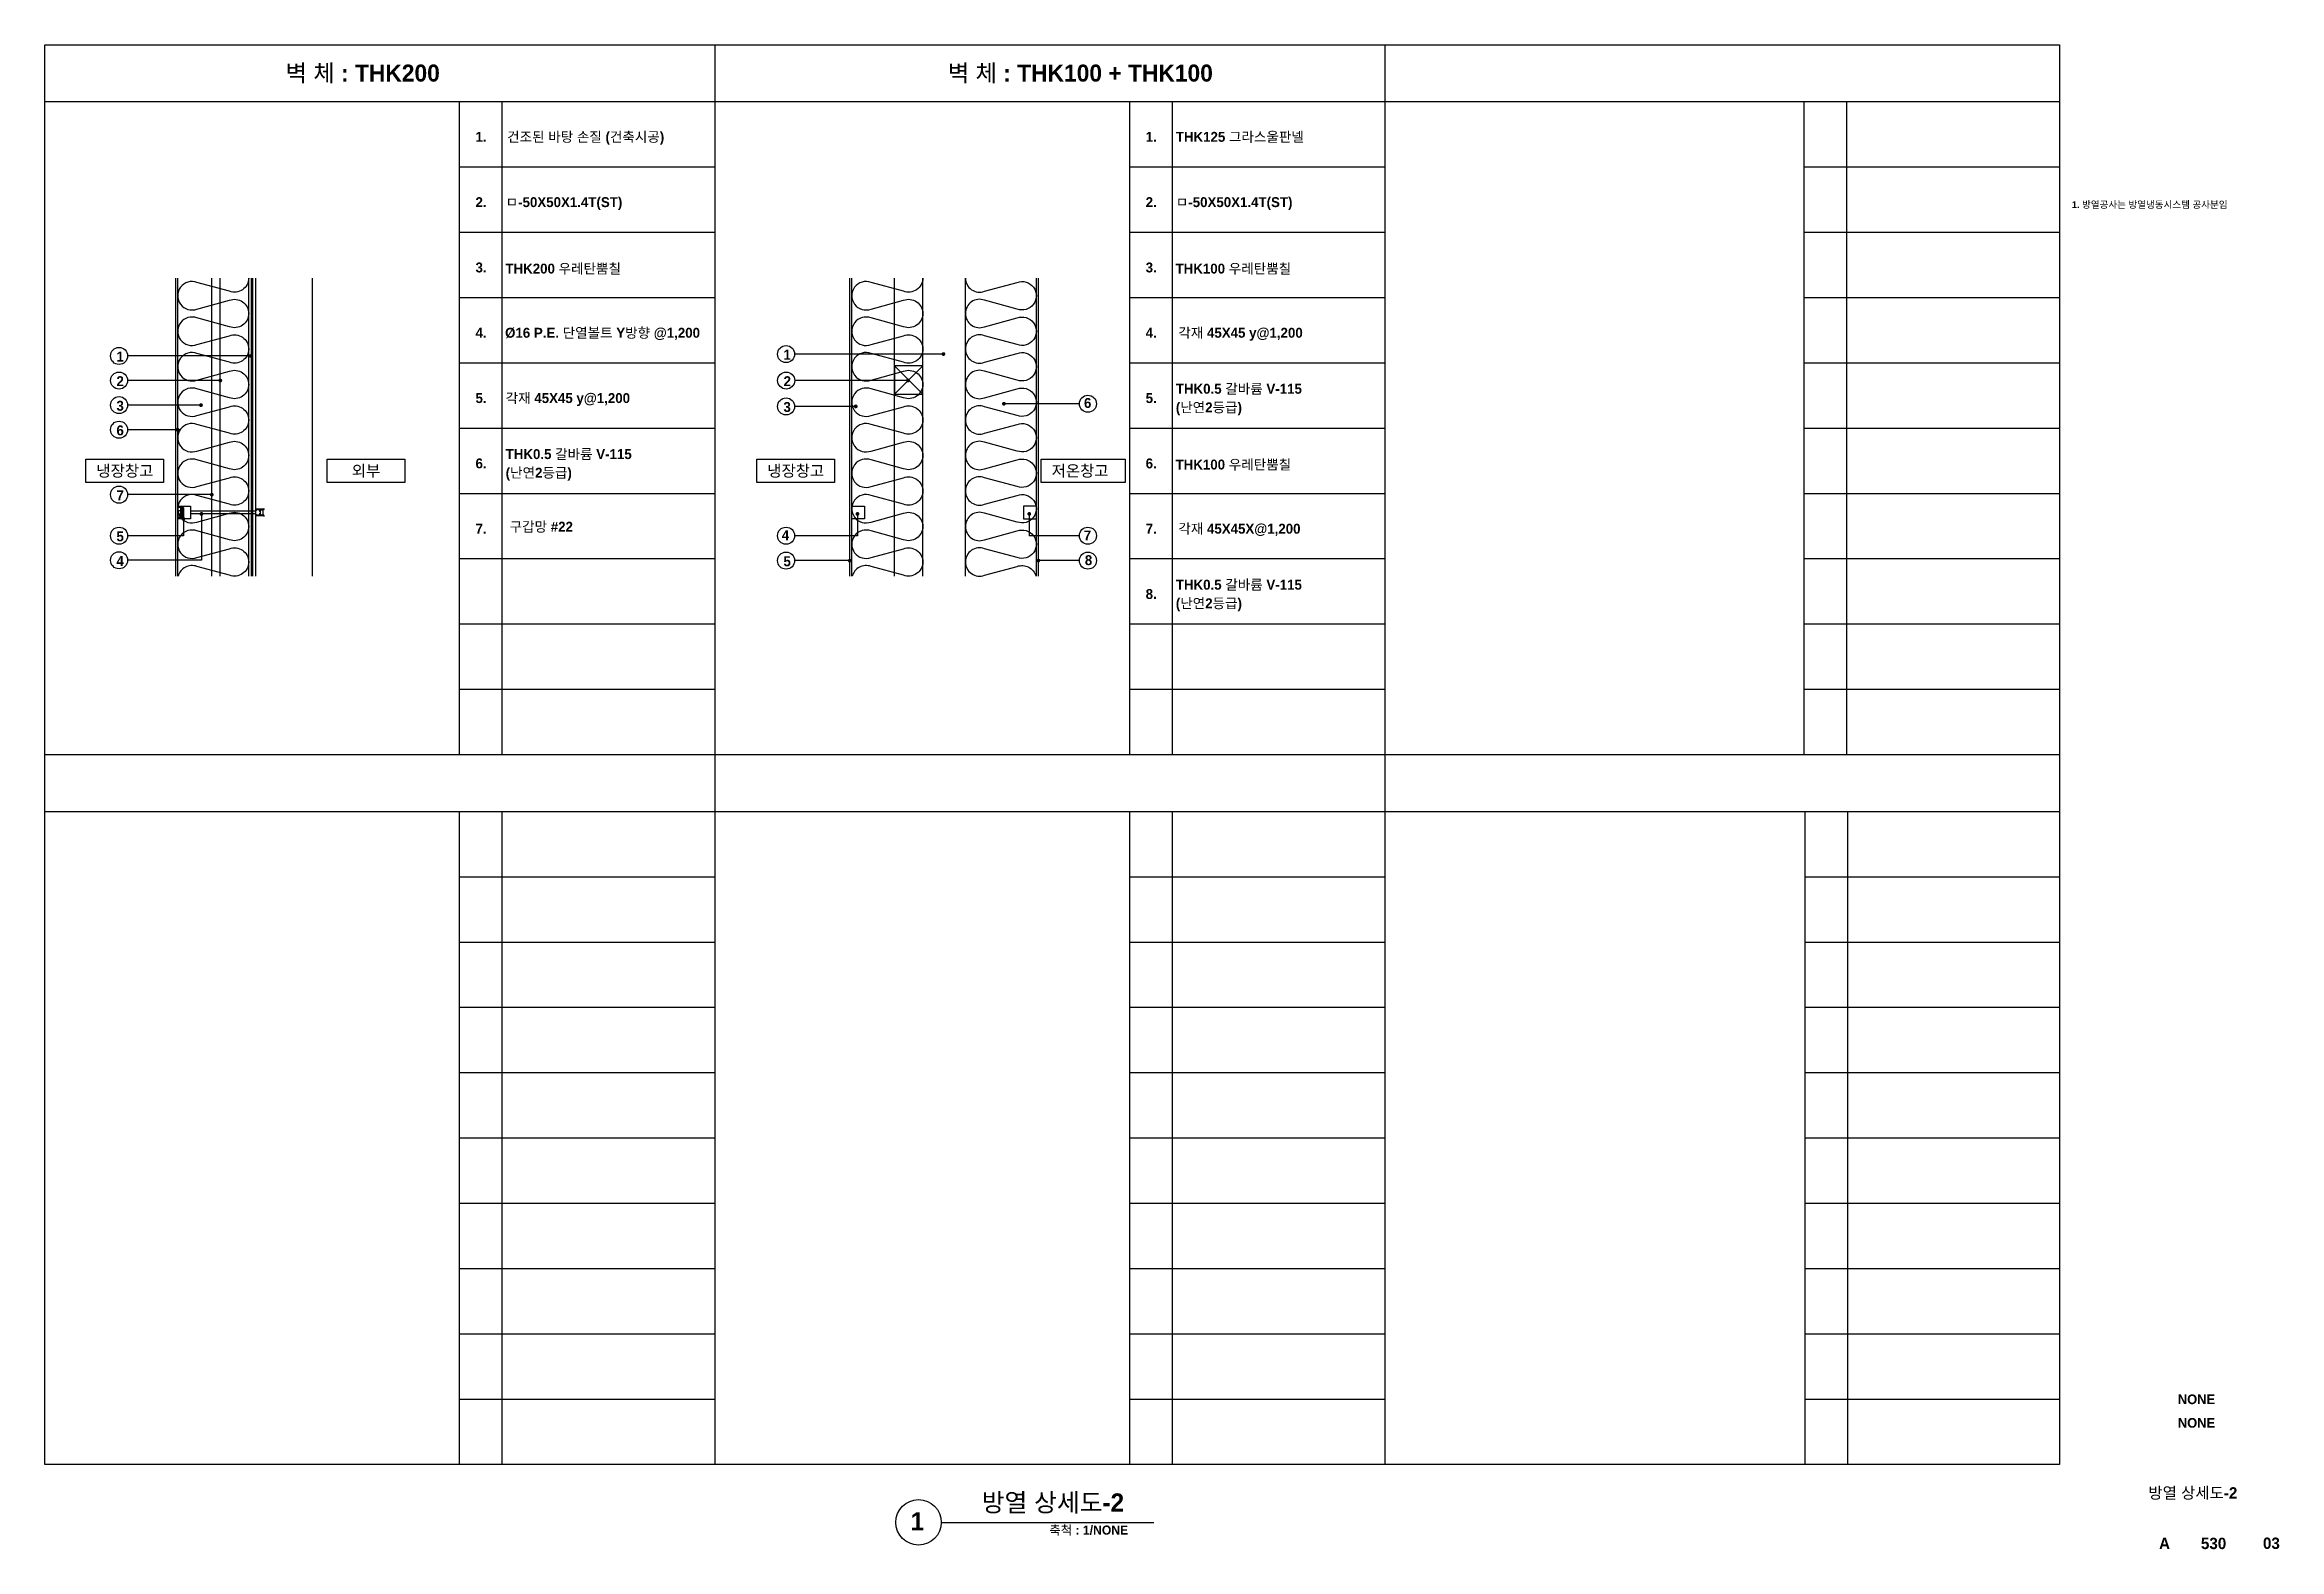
# Model space of a CAD drawing. Extents: x 0 to 33270, y 0 to 5940.
# Drawn here: x 8600 to 16469, y 251 to 5550 of the extents above; entities that cross this region are included whole.
import ezdxf
from ezdxf.enums import TextEntityAlignment as Align

# ---------------------------------------------------------------- set-up
doc = ezdxf.new("R2010")
doc.units = 0
doc.header["$LTSCALE"] = 300
doc.header["$MEASUREMENT"] = 0
doc.linetypes.add('JIS_02_0.7', pattern=[1.35, 0.75, -0.6])
doc.layers.get('0').update_dxf_attribs({"linetype": 'CONTINUOUS'})
for name, color, linetype in [('A-ANNO-GRA1', 7, 'CONTINUOUS'), ('A-ANNO-LEAD', 4, 'CONTINUOUS'), ('A-ANNO-TEXT1', 7, 'CONTINUOUS'), ('A-ST-AXIS-BUB', 7, 'CONTINUOUS'), ('conc', 2, 'CONTINUOUS'), ('tt1', 3, 'CONTINUOUS'), ('WALL3', 3, 'CONTINUOUS'), ('단열', 251, 'CONTINUOUS'), ('볼트', 253, 'JIS_02_0.7')]:
    doc.layers.add(name, color=color, linetype=linetype)
doc.styles.add('2020음성 1차', font='나눔고딕Bold.ttf')

msp = doc.modelspace()

# ---------------------------------------------------------------- texts
at = {"layer": 'A-ANNO-TEXT1', "style": '2020음성 1차'}
for s, height, p in [('벽 체 : THK200', 60, (9448.5, 5420)), ('벽 체 : THK100 + THK100', 60, (11780.6, 5420)), ('1.', 35, (10117.2, 5208)), ('건조된 바탕 손질 (건축시공)', 35, (10228.5, 5208)), ('1.', 35, (12477.2, 5208)), ('THK125 그라스울판넬', 35, (12583.4, 5208)), ('2.', 35, (10117.2, 4978)), ('ㅁ-50X50X1.4T(ST)', 35, (10223.4, 4978)), ('2.', 35, (12477.2, 4978)), ('ㅁ-50X50X1.4T(ST)', 35, (12583.4, 4978)), ('3.', 35, (10117.2, 4748)), ('THK200 우레탄뿜칠 ', 35, (10222.5, 4743.9)), ('3.', 35, (12477.2, 4748)), ('THK100 우레탄뿜칠 ', 35, (12582.5, 4743.9)), ('4.', 35, (10117.2, 4518)), ('Ø16 P.E. 단열볼트 Y방향 @1,200', 35, (10221.3, 4518)), ('4.', 35, (12477.2, 4518)), ('각재 45X45 y@1,200', 35, (12592.3, 4518)), ('THK0.5 갈바륨 V-115', 35, (12583.4, 4320.7)), ('5.', 35, (10117.2, 4288)), ('각재 45X45 y@1,200', 35, (10223.4, 4288)), ('5.', 35, (12477.2, 4288)), ('(난연2등급)', 35, (12583.4, 4255.3)), ('6.', 35, (10117.2, 4058)), ('THK0.5 갈바륨 V-115', 35, (10223.4, 4090.7)), ('6.', 35, (12477.2, 4058)), ('THK100 우레탄뿜칠 ', 35, (12582.5, 4053.9)), ('(난연2등급)', 35, (10223.4, 4025.3)), ('7.', 35, (10117.2, 3828)), ('구갑망 #22', 35, (10237.4, 3835)), ('7.', 35, (12477.2, 3828)), ('각재 45X45X@1,200', 35, (12592.3, 3828)), ('8.', 35, (12477.2, 3598)), ('THK0.5 갈바륨 V-115', 35, (12583.4, 3630.7)), ('(난연2등급)', 35, (12583.4, 3565.3))]:
    msp.add_text(s, height=height, dxfattribs=at).set_placement(p)
for s, height, p in [('1. 방열공사는 방열냉동시스템 공사분임', 24, (15739, 4986.8)), ('NONE', 34, (16112.1, 779.6)), ('NONE', 34, (16112.1, 696.6)), ('방열 상세도-2', 64, (11899.8, 416.2))]:
    msp.add_text(s, height=height, dxfattribs=at).set_placement(p, align=Align.MIDDLE_LEFT)
for s, p in [('냉장창고', (8882.2, 4049.2)), ('외부', (9731.7, 4049.2)), ('냉장창고', (11244.9, 4049.2)), ('저온창고', (12246.3, 4049.2))]:
    msp.add_text(s, height=40, dxfattribs=at).set_placement(p, align=Align.MIDDLE_CENTER)
at = {"layer": 'A-ANNO-TEXT1', "linetype": 'ByBlock', "style": '2020음성 1차'}
for s, p in [('방열 상세도-2', (16165, 450)), ('03', (16441.6, 272.7))]:
    msp.add_text(s, height=40, dxfattribs=at).set_placement(p, align=Align.MIDDLE_CENTER)
at = {"layer": 'A-ANNO-TEXT1', "style": '2020음성 1차'}
msp.add_text('1', height=64, dxfattribs=at).set_placement((11673.1, 349.7), align=Align.MIDDLE)
msp.add_text('축척 : 1/NONE', height=32, dxfattribs=at).set_placement((12415.6, 303), align=Align.RIGHT)
at = {"layer": 'A-ANNO-TEXT1', "linetype": 'ByBlock', "style": '2020음성 1차'}
for s, p in [('A', (16045.9, 272)), ('530', (16193.3, 272))]:
    msp.add_text(s, height=40, dxfattribs=at).set_placement(p, align=Align.MIDDLE_LEFT)
at = {"layer": 'A-ANNO-TEXT1', "char_height": 35, "width": 1.181, "style": '2020음성 1차'}
for s, insert, attachment_point in [('1', (8852.7, 4469.2), 1), ('1', (11201.6, 4475.8), 1), ('2', (8852.7, 4382.5), 1), ('2', (11202.1, 4382.5), 1), ('3', (8852.7, 4295.9), 1), ('3', (11201.6, 4291.5), 1), ('6', (12286, 4305.8), 3), ('6', (8852.7, 4209.3), 1), ('7', (8852.7, 3980.6), 1), ('5', (8852.7, 3836.1), 1), ('4', (11195.6, 3840.1), 1), ('7', (12285, 3839.1), 3), ('4', (8852.7, 3749.5), 1), ('5', (11201.6, 3748.2), 1), ('8', (12289, 3752.2), 3)]:
    msp.add_mtext(s, dxfattribs=dict(at, insert=insert, attachment_point=attachment_point))

# ---------------------------------------------------------------- linework, layer by layer
for p, q in [((9061.4, 3678.3), (9061.4, 4728.3)), ((9068.4, 3678.3), (9068.4, 4728.3)), ((9328.4, 3678.3), (9328.4, 4728.3)), ((9333.4, 3678.3), (9333.4, 4728.3)), ((11435.3, 3678.3), (11435.3, 4728.3)), ((11442.3, 3678.3), (11442.3, 4728.3)), ((12092.3, 3678.3), (12092.3, 4728.3)), ((12099.3, 3678.3), (12099.3, 4728.3)), ((9068.4, 3925.1), (9113.4, 3925.1)), ((9068.4, 3925.1), (9113.4, 3925.1)), ((9068.4, 3880.1), (9068.4, 3925.1)), ((9113.4, 3880.1), (9068.4, 3880.1)), ((9113.4, 3880.1), (9068.4, 3880.1)), ((9113.4, 3925.1), (9113.4, 3880.1)), ((9113.4, 3925.1), (9113.4, 3880.1)), ((11442.3, 3925.1), (11487.3, 3925.1)), ((11442.3, 3880.1), (11442.3, 3925.1)), ((11487.3, 3880.1), (11442.3, 3880.1)), ((11487.3, 3925.1), (11487.3, 3880.1)), ((12092.3, 3925.1), (12047.3, 3925.1)), ((12047.3, 3925.1), (12047.3, 3880.1)), ((12047.3, 3880.1), (12092.3, 3880.1)), ((12092.3, 3880.1), (12092.3, 3925.1))]:
    msp.add_line(p, q)
at = {"layer": 'A-ANNO-GRA1'}
for p, q in [((10960, 5550), (10960, 550)), ((10960, 5550), (10960, 550)), ((13320, 5550), (13320, 550)), ((8600, 5350), (15695, 5350)), ((10060, 5350), (10060, 3050)), ((10210, 5350), (10210, 3050)), ((12420, 5350), (12420, 3050)), ((12570, 5350), (12570, 3050)), ((14795, 5350), (14795, 3050)), ((14945, 5350), (14945, 3050)), ((10060, 5120), (10960, 5120)), ((12420, 5120), (13320, 5120)), ((14795, 5120), (15695, 5120)), ((10060, 4890), (10960, 4890)), ((12420, 4890), (13320, 4890)), ((14795, 4890), (15695, 4890)), ((10060, 4660), (10960, 4660)), ((12420, 4660), (13320, 4660)), ((14795, 4660), (15695, 4660)), ((10060, 4430), (10960, 4430)), ((12420, 4430), (13320, 4430)), ((14795, 4430), (15695, 4430)), ((10060, 4200), (10960, 4200)), ((12420, 4200), (13320, 4200)), ((14795, 4200), (15695, 4200)), ((10060, 3970), (10960, 3970)), ((12420, 3970), (13320, 3970)), ((14795, 3970), (15695, 3970)), ((10060, 3740), (10960, 3740)), ((12420, 3740), (13320, 3740)), ((14795, 3740), (15695, 3740)), ((10060, 3510), (10960, 3510)), ((12420, 3510), (13320, 3510)), ((14795, 3510), (15695, 3510)), ((10060, 3280), (10960, 3280)), ((12420, 3280), (13320, 3280)), ((14795, 3280), (15695, 3280)), ((8600, 3050), (15695, 3050)), ((8600, 2850), (15695, 2850)), ((10060, 2850), (10060, 550)), ((10210, 2850), (10210, 550)), ((12420, 2850), (12420, 550)), ((12570, 2850), (12570, 550)), ((14798.2, 2850), (14798.2, 550)), ((14948.2, 2850), (14948.2, 550)), ((10060, 2620), (10960, 2620)), ((12420, 2620), (13320, 2620)), ((14798.2, 2620), (15695, 2620)), ((10060, 2390), (10960, 2390)), ((12420, 2390), (13320, 2390)), ((14798.2, 2390), (15695, 2390)), ((10060, 2160), (10960, 2160)), ((12420, 2160), (13320, 2160)), ((14798.2, 2160), (15695, 2160)), ((10060, 1930), (10960, 1930)), ((12420, 1930), (13320, 1930)), ((14798.2, 1930), (15695, 1930)), ((10060, 1700), (10960, 1700)), ((12420, 1700), (13320, 1700)), ((14798.2, 1700), (15695, 1700)), ((10060, 1470), (10960, 1470)), ((12420, 1470), (13320, 1470)), ((14798.2, 1470), (15695, 1470)), ((10060, 1240), (10960, 1240)), ((12420, 1240), (13320, 1240)), ((14798.2, 1240), (15695, 1240)), ((10060, 1010), (10960, 1010)), ((12420, 1010), (13320, 1010)), ((14798.2, 1010), (15695, 1010)), ((10060, 780), (10960, 780)), ((12420, 780), (13320, 780)), ((14798.2, 780), (15695, 780))]:
    msp.add_line(p, q, dxfattribs=at)
msp.add_lwpolyline([(15695, 550), (8600, 550), (8600, 5550), (15695, 5550)], close=True, dxfattribs=at)
at = {"layer": 'A-ANNO-LEAD', "linetype": 'Continuous'}
for p, q in [((9088.4, 3897.6), (9088.4, 3820.9)), ((9088.4, 3880.1), (9088.4, 3820.9)), ((11462.3, 3897.6), (11462.3, 3820.9)), ((12067.3, 3897.6), (12067.3, 3820.9))]:
    msp.add_line(p, q, dxfattribs=at)
for points in [[(9326.2, 4453.9), (8891.8, 4453.9)], [(11765, 4460.5), (11240.7, 4460.5)], [(9218.4, 4367.3), (8891.8, 4367.3)], [(9218.4, 4367.3), (8891.8, 4367.3)], [(11640.4, 4367.3), (11241.2, 4367.3)], [(9150.3, 4280.7), (8891.8, 4280.7)], [(9093.3, 4280.7), (8891.8, 4280.7)], [(11459.7, 4276.2), (11240.7, 4276.2)], [(12243.9, 4285.6), (11974.7, 4285.6)], [(9068.4, 4194.1), (8891.8, 4194.1)], [(9188.4, 3965.4), (8891.8, 3965.4)], [(9152.1, 3897.6), (9152.1, 3734.2), (8891.8, 3734.2)], [(9088.4, 3820.9), (8891.8, 3820.9)], [(9088.4, 3820.9), (8891.8, 3820.9)], [(11462.3, 3820.9), (11240.7, 3820.9)], [(12243.9, 3820.9), (12067.3, 3820.9)], [(11435.3, 3733), (11240.7, 3733)], [(12243.9, 3733), (12099.3, 3733)]]:
    msp.add_lwpolyline(points, dxfattribs=at)
at = {"layer": 'A-ANNO-LEAD', "linetype": 'Continuous', "const_width": 6.67}
for points in [[(9322.9, 4454.6, 1), (9329.4, 4453.2, 1)], [(11761.8, 4461.2, 1), (11768.3, 4459.9, 1)], [(9215.1, 4368, 1), (9221.7, 4366.6, 1)], [(11637.2, 4368, 1), (11643.7, 4366.6, 1)], [(9147, 4281.4, 1), (9153.6, 4280, 1)], [(11453.1, 4276.9, 1), (11459.7, 4275.6, 1)], [(11974.8, 4286.3, 1), (11981.3, 4284.9, 1)], [(9065.1, 4194.8, 1), (9071.7, 4193.4, 1)], [(9185.1, 3966.1, 1), (9191.7, 3964.7, 1)], [(9085.1, 3880.8, 1), (9091.6, 3879.4, 1)], [(9085.1, 3880.8, 1), (9091.6, 3879.4, 1)], [(9148.8, 3898.3, 1), (9155.3, 3896.9, 1)], [(11459, 3898.3, 1), (11465.5, 3896.9, 1)], [(12064, 3898.3, 1), (12070.5, 3896.9, 1)], [(11432, 3733.7, 1), (11438.5, 3732.3, 1)], [(12096, 3733.7, 1), (12102.5, 3732.3, 1)]]:
    msp.add_lwpolyline(points, format="xyb", close=True, dxfattribs=at)
at = {"layer": 'A-ST-AXIS-BUB', "color": 0}
msp.add_line((11757.3, 346.2), (12505.9, 346.2), dxfattribs=at)
at = {"layer": 'A-ST-AXIS-BUB'}
for points in [[(8745.4, 4090.6), (9018.9, 4090.6), (9018.9, 4007.8), (8745.4, 4007.8)], [(9595, 4090.6), (9868.5, 4090.6), (9868.5, 4007.8), (9595, 4007.8)], [(11108.2, 4090.6), (11381.7, 4090.6), (11381.7, 4007.8), (11108.2, 4007.8)], [(12109.5, 4090.6), (12404.4, 4090.6), (12404.4, 4007.8), (12109.5, 4007.8)]]:
    msp.add_lwpolyline(points, close=True, dxfattribs=at)
for centre in [(11210.7, 4460.5), (8861.8, 4453.9), (8861.8, 4367.3), (11211.2, 4367.3), (8861.8, 4280.7), (11210.7, 4276.2), (12273.9, 4285.6), (8861.8, 4194.1), (8861.8, 3965.4), (8861.8, 3820.9), (11210.7, 3820.9), (12273.9, 3820.9), (8861.8, 3734.2), (11210.7, 3733), (12273.9, 3733)]:
    msp.add_circle(centre, 30, dxfattribs=at)
at = {"layer": 'A-ST-AXIS-BUB', "color": 0}
msp.add_circle((11677.3, 346.2), 80, dxfattribs=at)
at = {"layer": 'conc'}
for p, q in [((9318.4, 3678.3), (9318.4, 4728.3)), ((12092.3, 3678.3), (12092.3, 4728.3))]:
    msp.add_line(p, q, dxfattribs=at)
at = {"layer": 'conc', "color": 3}
for p, q in [((11592.3, 3678.3), (11592.3, 4728.3)), ((11692.3, 3678.3), (11692.3, 4728.3)), ((11692.3, 3678.3), (11692.3, 4728.3)), ((11842.3, 3678.3), (11842.3, 4728.3)), ((11842.3, 3678.3), (11842.3, 4728.3)), ((11592.3, 4419.1), (11692.3, 4319.1)), ((11592.3, 4319.1), (11692.3, 4419.1))]:
    msp.add_line(p, q, dxfattribs=at)
msp.add_lwpolyline([(11592.3, 4319.1), (11692.3, 4319.1), (11692.3, 4419.1), (11592.3, 4419.1)], close=True, dxfattribs=at)
at = {"layer": 'tt1'}
for p, q in [((9188.4, 3678.3), (9188.4, 4728.3)), ((9218.4, 3678.3), (9218.4, 4728.3)), ((11592.3, 3678.3), (11592.3, 4728.3))]:
    msp.add_line(p, q, dxfattribs=at)
at = {"layer": 'WALL3'}
for p, q in [((9343.4, 3678.3), (9343.4, 4728.3)), ((9543.4, 3678.3), (9543.4, 4728.3))]:
    msp.add_line(p, q, dxfattribs=at)
at = {"layer": '단열', "color": 4}
for points in [[(9318.4, 4728.3, -0.524856), (9250.7, 4681.6), (9136.2, 4712.6, 1.449198), (9136.2, 4619.1), (9250.7, 4650.1, -0.524856), (9318.4, 4603.3, -0.524856), (9250.7, 4556.6), (9136.2, 4587.6, 1.449198), (9136.2, 4494.1), (9250.7, 4525.1, -0.524856), (9318.4, 4478.3, -0.524856), (9250.7, 4431.6), (9136.2, 4462.6, 1.449198), (9136.2, 4369.1), (9250.7, 4400.1, -0.524856), (9318.4, 4353.3, -0.524856), (9250.7, 4306.6), (9136.2, 4337.6, 1.449198), (9136.2, 4244.1), (9250.7, 4275.1, -0.524856), (9318.4, 4228.3, -0.524856), (9250.7, 4181.6), (9136.2, 4212.6, 1.449198), (9136.2, 4119.1), (9250.7, 4150.1, -0.524856), (9318.4, 4103.3, -0.524856), (9250.7, 4056.6), (9136.2, 4087.6, 1.449198), (9136.2, 3994.1), (9250.7, 4025.1, -0.524856), (9318.4, 3978.3, -0.524856), (9250.7, 3931.6), (9136.2, 3962.6, 1.449198), (9136.2, 3869.1), (9250.7, 3900.1, -0.524856), (9318.4, 3853.3, -0.524856), (9250.7, 3806.6), (9136.2, 3837.6, 1.449198), (9136.2, 3744.1), (9250.7, 3775.1, -0.524856), (9318.4, 3728.3, -0.524856), (9250.7, 3681.6), (9136.2, 3712.6, 0.446849), (9070, 3678.3, 0.446849)], [(11692.3, 4728.3, -0.524856), (11624.5, 4681.6), (11510, 4712.6, 1.449198), (11510, 4619.1), (11624.5, 4650.1, -0.524856), (11692.3, 4603.3, -0.524856), (11624.5, 4556.6), (11510, 4587.6, 1.449198), (11510, 4494.1), (11624.5, 4525.1, -0.524856), (11692.3, 4478.3, -0.524856), (11624.5, 4431.6), (11510, 4462.6, 1.449198), (11510, 4369.1), (11624.5, 4400.1, -0.524856), (11692.3, 4353.3, -0.524856), (11624.5, 4306.6), (11510, 4337.6, 1.449198), (11510, 4244.1), (11624.5, 4275.1, -0.524856), (11692.3, 4228.3, -0.524856), (11624.5, 4181.6), (11510, 4212.6, 1.449198), (11510, 4119.1), (11624.5, 4150.1, -0.524856), (11692.3, 4103.3, -0.524856), (11624.5, 4056.6), (11510, 4087.6, 1.449198), (11510, 3994.1), (11624.5, 4025.1, -0.524856), (11692.3, 3978.3, -0.524856), (11624.5, 3931.6), (11510, 3962.6, 1.449198), (11510, 3869.1), (11624.5, 3900.1, -0.524856), (11692.3, 3853.3, -0.524856), (11624.5, 3806.6), (11510, 3837.6, 1.449198), (11510, 3744.1), (11624.5, 3775.1, -0.524856), (11692.3, 3728.3, -0.524856), (11624.5, 3681.6), (11510, 3712.6, 0.446849), (11443.9, 3678.3, 0.446849)], [(11842.3, 4728.3, 0.524856), (11910, 4681.6), (12024.5, 4712.6, -1.449198), (12024.5, 4619.1), (11910, 4650.1, 0.524856), (11842.3, 4603.3, 0.524856), (11910, 4556.6), (12024.5, 4587.6, -1.449198), (12024.5, 4494.1), (11910, 4525.1, 0.524856), (11842.3, 4478.3, 0.524856), (11910, 4431.6), (12024.5, 4462.6, -1.449198), (12024.5, 4369.1), (11910, 4400.1, 0.524856), (11842.3, 4353.3, 0.524856), (11910, 4306.6), (12024.5, 4337.6, -1.449198), (12024.5, 4244.1), (11910, 4275.1, 0.524856), (11842.3, 4228.3, 0.524856), (11910, 4181.6), (12024.5, 4212.6, -1.449198), (12024.5, 4119.1), (11910, 4150.1, 0.524856), (11842.3, 4103.3, 0.524856), (11910, 4056.6), (12024.5, 4087.6, -1.449198), (12024.5, 3994.1), (11910, 4025.1, 0.524856), (11842.3, 3978.3, 0.524856), (11910, 3931.6), (12024.5, 3962.6, -1.449198), (12024.5, 3869.1), (11910, 3900.1, 0.524856), (11842.3, 3853.3, 0.524856), (11910, 3806.6), (12024.5, 3837.6, -1.449198), (12024.5, 3744.1), (11910, 3775.1, 0.524856), (11842.3, 3728.3, 0.524856), (11910, 3681.6), (12024.5, 3712.6, -0.446849), (12090.7, 3678.3, -0.446849)]]:
    msp.add_lwpolyline(points, format="xyb", dxfattribs=at)
at = {"layer": '볼트'}
for p, q in [((9068.4, 3919.1), (9068.4, 3909.1)), ((9068.4, 3896.1), (9068.4, 3886.1)), ((9087.4, 3920.1), (9069.4, 3920.1)), ((9087.4, 3920.1), (9069.4, 3920.1)), ((9078.4, 3908.1), (9069.4, 3908.1)), ((9078.4, 3908.1), (9069.4, 3908.1)), ((9078.4, 3897.1), (9069.4, 3897.1)), ((9078.4, 3897.1), (9069.4, 3897.1)), ((9087.4, 3885.1), (9069.4, 3885.1)), ((9087.4, 3885.1), (9069.4, 3885.1)), ((9078.4, 3920.1), (9078.4, 3885.1)), ((9078.4, 3920.1), (9078.4, 3885.1)), ((9088.4, 3908.6), (9078.4, 3908.6)), ((9088.4, 3908.6), (9078.4, 3908.6)), ((9088.4, 3896.6), (9078.4, 3896.6)), ((9088.4, 3896.6), (9078.4, 3896.6)), ((9080.4, 3920.1), (9080.4, 3885.1)), ((9080.4, 3920.1), (9080.4, 3885.1)), ((9082.4, 3920.1), (9082.4, 3885.1)), ((9082.4, 3920.1), (9082.4, 3885.1)), ((9084.4, 3920.1), (9084.4, 3885.1)), ((9084.4, 3920.1), (9084.4, 3885.1)), ((9086.4, 3920.1), (9086.4, 3885.1)), ((9086.4, 3920.1), (9086.4, 3885.1)), ((9088.4, 3919.1), (9088.4, 3886.1)), ((9088.4, 3919.1), (9088.4, 3886.1)), ((9341.2, 3907.6), (9088.4, 3907.6)), ((9088.4, 3897.6), (9088.4, 3907.6)), ((9088.4, 3897.6), (9088.4, 3907.6)), ((9341.2, 3897.6), (9088.4, 3897.6)), ((9358.4, 3914.6), (9344.4, 3914.6)), ((9371.4, 3912.6), (9344.4, 3912.6)), ((9350.4, 3892.6), (9344.4, 3892.6)), ((9371.4, 3892.6), (9344.4, 3892.6)), ((9358.4, 3890.6), (9344.4, 3890.6)), ((9371.4, 3915.6), (9358.4, 3914.6)), ((9358.4, 3904.6), (9358.4, 3900.6)), ((9371.4, 3889.6), (9358.4, 3890.6)), ((9368.4, 3909.5), (9368.4, 3895.7))]:
    msp.add_line(p, q, dxfattribs=at)
for centre, radius, start, end in [((9069.4, 3919.1), 1, 90, 180), ((9069.4, 3909.1), 1, 180, 270), ((9069.4, 3896.1), 1, 90, 180), ((9069.4, 3886.1), 1, 180, 270), ((9087.4, 3919.1), 1, 0, 90), ((9087.4, 3919.1), 1, 0, 90), ((9087.4, 3886.1), 1, 270, 0), ((9087.4, 3886.1), 1, 270, 0), ((9341.2, 3910.6), 3, 270, 326.94427), ((9341.2, 3894.6), 3, 33.05573, 90), ((9344.4, 3913.6), 1, 90, 180), ((9344.4, 3913.6), 1, 180, 270), ((9344.4, 3891.6), 1, 90, 180), ((9344.4, 3891.6), 1, 180, 270), ((9350.4, 3904.6), 8, 0, 146.94427), ((9350.4, 3900.6), 8, 213.05573, 0), ((9366.4, 3904.6), 8, 101.53696, 180), ((9366.4, 3900.6), 8, 180, 258.46304), ((9365.4, 3909.5), 3, 0, 101.53696), ((9365.4, 3895.7), 3, 258.46304, 0), ((9371.4, 3913.6), 2, 14.47751, 90), ((9371.4, 3914.6), 2, 270, 345.52249), ((9371.4, 3890.6), 2, 14.47751, 90), ((9371.4, 3891.6), 2, 270, 345.52249)]:
    msp.add_arc(centre, radius, start, end, dxfattribs=at)

msp.set_redraw_order([(e.dxf.handle, doc.entitydb.next_handle()) for e in msp.query("TEXT MTEXT ATTDEF DIMENSION ARC_DIMENSION")])  # texts and dimensions are drawn at this point

doc.saveas('drawing.dxf')
